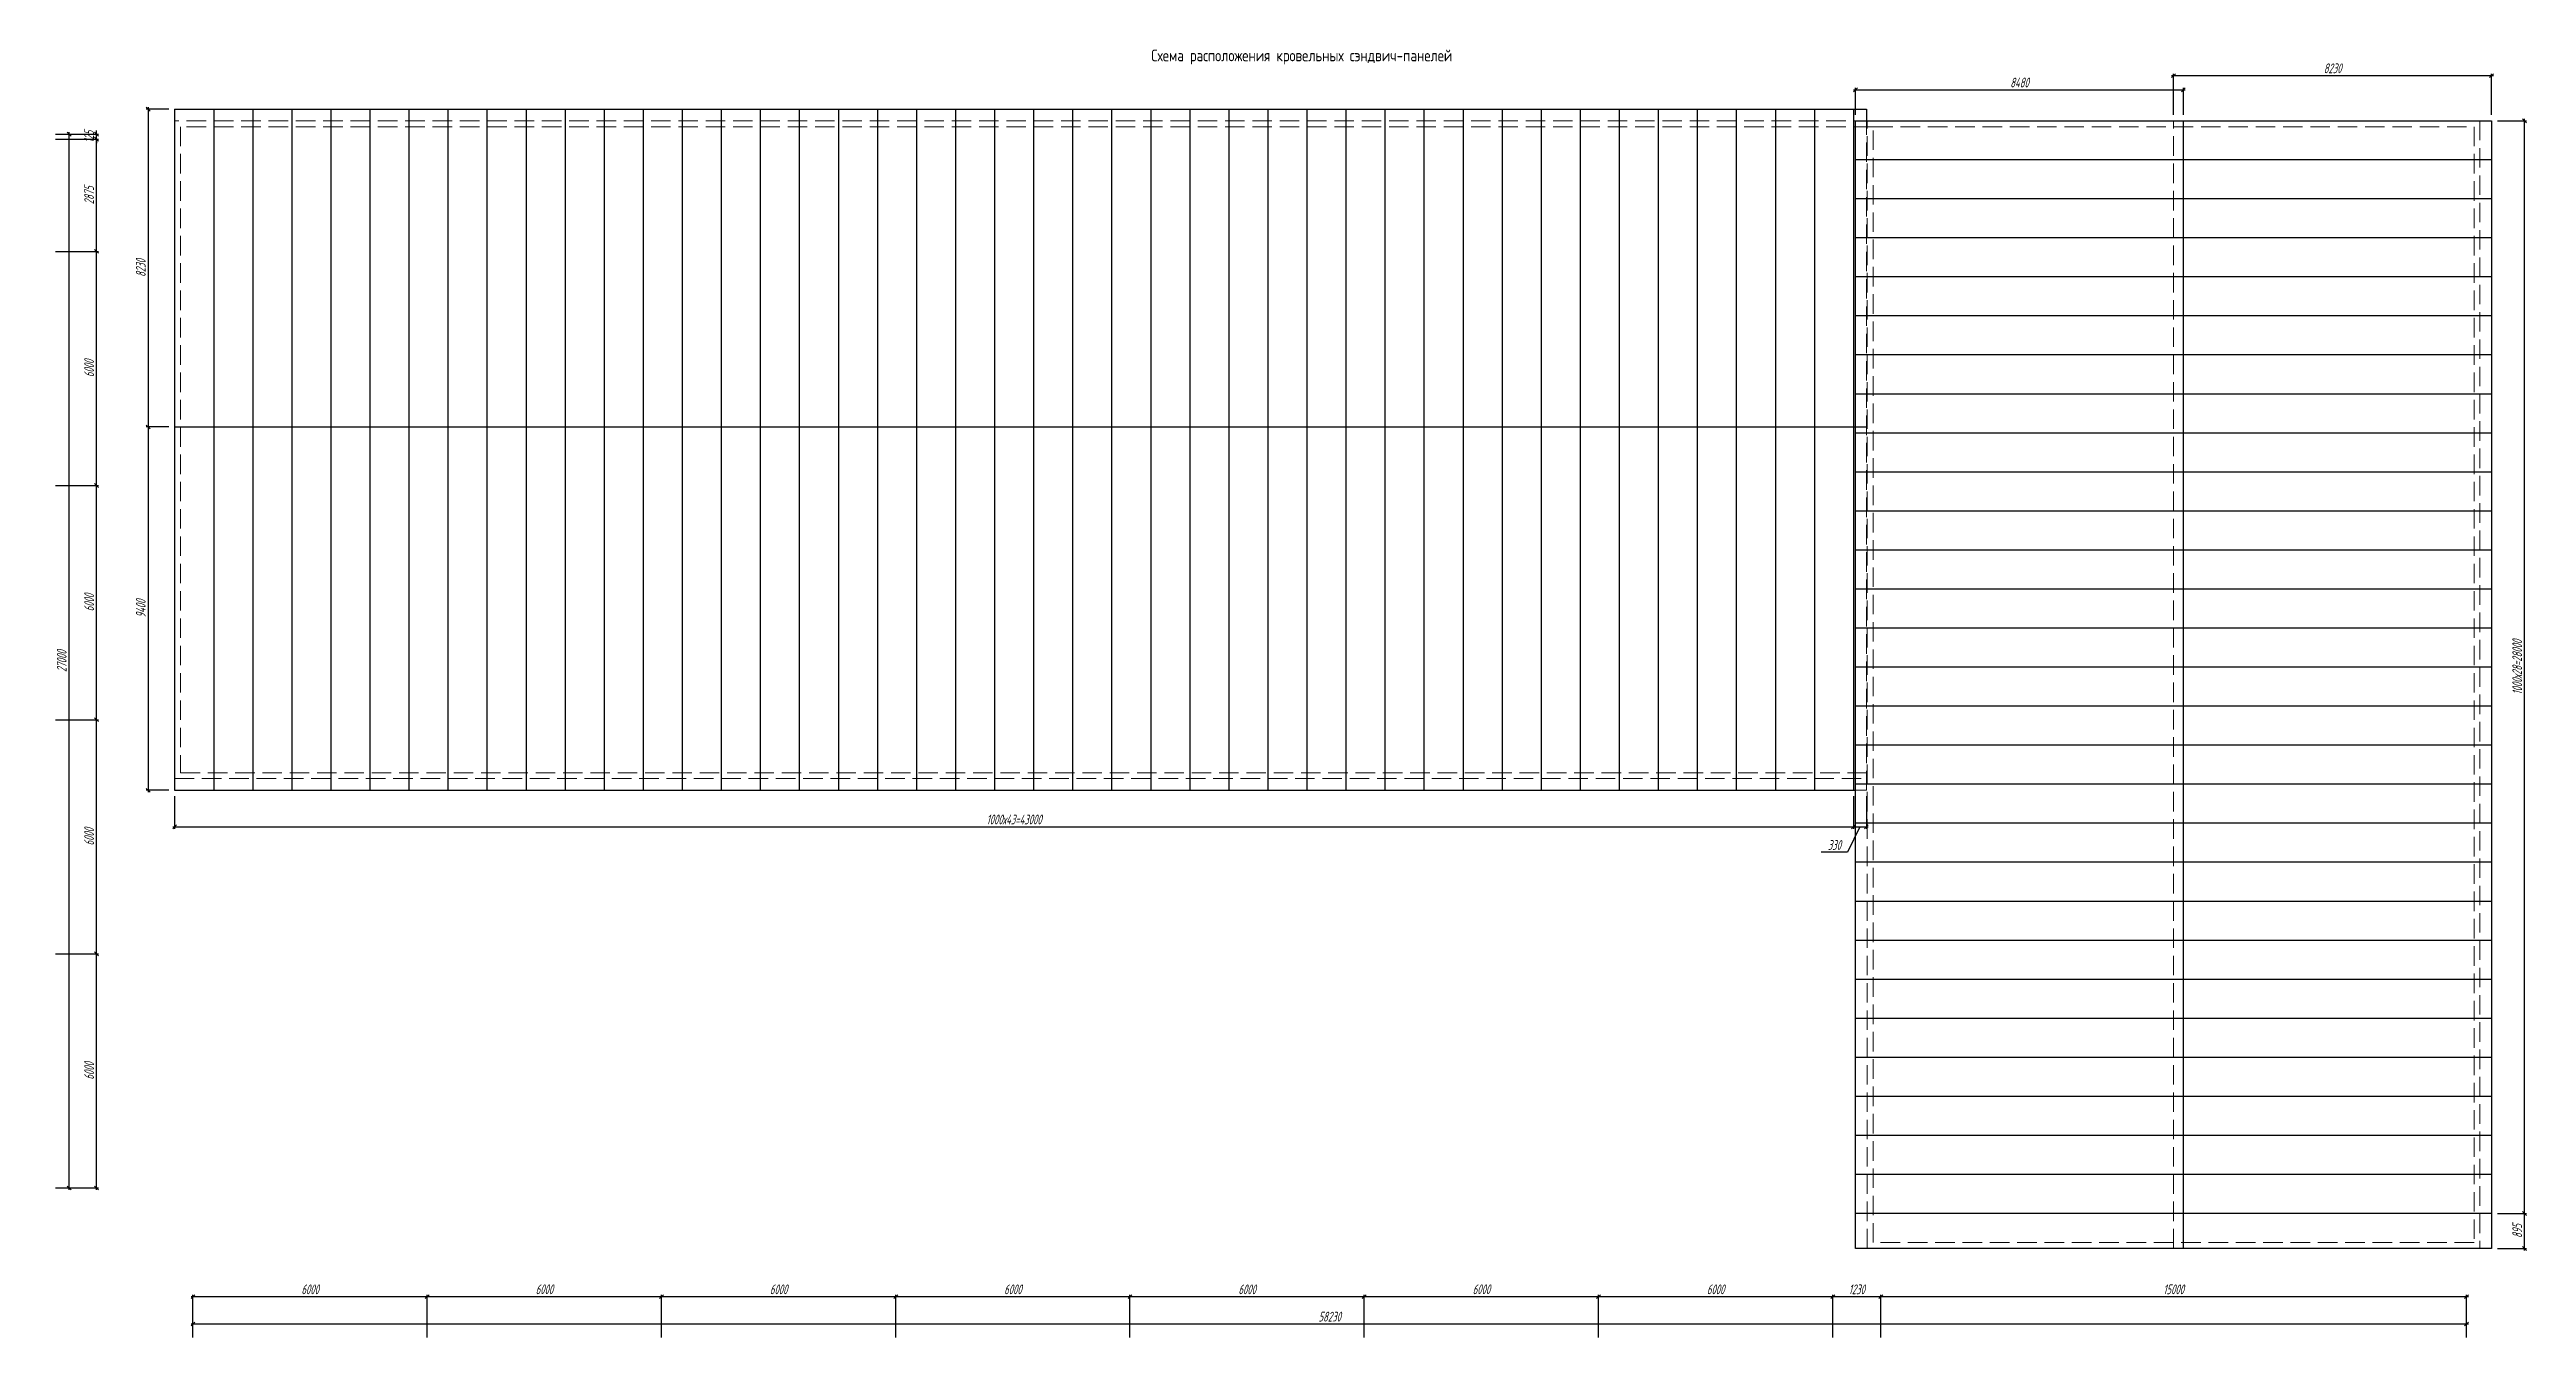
# Model space of a CAD drawing. Header units: millimetres. Extents: x -351329 to 406471, y -253833 to 111767.
# Drawn here: x -44290 to 19152, y -93335 to -60179 of the extents above; entities that cross this region are included whole.
import ezdxf

# ---------------------------------------------------------------- set-up
doc = ezdxf.new("R2010")
doc.units = ezdxf.units.MM
doc.linetypes.add('GOST2.303 4', pattern=[7, 5, -2, 0])
for name, color, linetype, lineweight in [('_Оси', 90, 'Continuous', 13), ('_Размеры', 120, 'Continuous', 13), ('_Сендвичи кровля', 5, 'Continuous', 30), ('_Сэндвичи штрих', 7, 'Continuous', 5), ('_Текст', 141, 'Continuous', 20), ('выноска', 7, 'Continuous', 13)]:
    doc.layers.add(name, color=color, linetype=linetype, lineweight=lineweight)
doc.styles.add('Museo sans', font='CS_Gost2304.shx')
doc.styles.add('СПДС_размеры', font='spdswin.shx', dxfattribs={"width": 0.8, "oblique": 15})
doc.dimstyles.new('СПДС', dxfattribs={"dimtxt": 2.5, "dimasz": 1, "dimexe": 0.5, "dimexo": 1.5, "dimtad": 1, "dimdec": 0, "dimtxsty": 'СПДС_размеры', "dimblk": 'OBLIQUE', "dimcen": 2.5, "dimdle": 0.5, "dimadec": 8, "dimazin": 0, "dimtfac": 1, "dimtdec": 0, "dimtix": 1, "dimtmove": 0, "dimatfit": 3, "dimfxl": 1, "dimarcsym": 0})

msp = doc.modelspace()

# ---------------------------------------------------------------- texts
at = {"layer": '_Текст', "linetype": 'Continuous', "ltscale": 100, "style": 'Museo sans'}
msp.add_text('Схема расположения кровельных сэндвич-панелей', height=300, dxfattribs=at).set_placement((-16073, -60481))

# ---------------------------------------------------------------- blocks, each defined once
blk = doc.blocks.new('_Oblique')
at = {"layer": 'выноска', "color": 0, "lineweight": -2}
blk.add_line((-0.5, -0.5), (0.5, 0.5), dxfattribs=at)
blk = doc.blocks.new('*D644')
at = {"layer": '_Оси', "color": 0, "lineweight": -2, "transparency": 16777216}
for p, q in [((-40666, -92835), (17664, -92835)), ((-40616, -93185), (-40616, -92785)), ((17614, -93185), (17614, -92785))]:
    blk.add_line(p, q, dxfattribs=at)
at = {"layer": 'Defpoints', "color": 0, "transparency": 16777216}
for p in [(17614, -92835), (-40616, -93335), (17614, -93335)]:
    blk.add_point(p, dxfattribs=at)
at = {"layer": '_Оси', "color": 0, "lineweight": -2, "transparency": 16777216, "xscale": 100, "yscale": 100, "zscale": 100, "rotation": 180}
blk.add_blockref('_Oblique', (-40616, -92835), dxfattribs=at)
at = {"layer": '_Оси', "color": 0, "lineweight": -2, "transparency": 16777216, "xscale": 100, "yscale": 100, "zscale": 100}
blk.add_blockref('_Oblique', (17614, -92835), dxfattribs=at)
at = {"layer": '_Оси', "color": 0, "lineweight": 25, "transparency": 16777216, "insert": (-11501, -92647.5), "char_height": 250, "attachment_point": 5, "style": 'СПДС_размеры'}
blk.add_mtext('58230', dxfattribs=at)
blk = doc.blocks.new('*D645')
at = {"layer": '_Оси', "color": 0, "lineweight": -2, "transparency": 16777216}
for p, q in [((-40666, -92135), (-34566, -92135)), ((-40616, -93185), (-40616, -92085)), ((-34616, -93185), (-34616, -92085))]:
    blk.add_line(p, q, dxfattribs=at)
at = {"layer": 'Defpoints', "color": 0, "transparency": 16777216}
for p in [(-34616, -92135), (-40616, -93335), (-34616, -93335)]:
    blk.add_point(p, dxfattribs=at)
at = {"layer": '_Оси', "color": 0, "lineweight": -2, "transparency": 16777216, "xscale": 100, "yscale": 100, "zscale": 100, "rotation": 180}
blk.add_blockref('_Oblique', (-40616, -92135), dxfattribs=at)
at = {"layer": '_Оси', "color": 0, "lineweight": -2, "transparency": 16777216, "xscale": 100, "yscale": 100, "zscale": 100}
blk.add_blockref('_Oblique', (-34616, -92135), dxfattribs=at)
at = {"layer": '_Оси', "color": 0, "lineweight": 25, "transparency": 16777216, "insert": (-37616, -91947.5), "char_height": 250, "attachment_point": 5, "style": 'СПДС_размеры'}
blk.add_mtext('6000', dxfattribs=at)
blk = doc.blocks.new('*D646')
at = {"layer": '_Оси', "color": 0, "lineweight": -2, "transparency": 16777216}
for p, q in [((-34666, -92135), (-28566, -92135)), ((-34616, -93185), (-34616, -92085)), ((-28616, -93185), (-28616, -92085))]:
    blk.add_line(p, q, dxfattribs=at)
at = {"layer": 'Defpoints', "color": 0, "transparency": 16777216}
for p in [(-28616, -92135), (-34616, -93335), (-28616, -93335)]:
    blk.add_point(p, dxfattribs=at)
at = {"layer": '_Оси', "color": 0, "lineweight": -2, "transparency": 16777216, "xscale": 100, "yscale": 100, "zscale": 100, "rotation": 180}
blk.add_blockref('_Oblique', (-34616, -92135), dxfattribs=at)
at = {"layer": '_Оси', "color": 0, "lineweight": -2, "transparency": 16777216, "xscale": 100, "yscale": 100, "zscale": 100}
blk.add_blockref('_Oblique', (-28616, -92135), dxfattribs=at)
at = {"layer": '_Оси', "color": 0, "lineweight": 25, "transparency": 16777216, "insert": (-31616, -91947.5), "char_height": 250, "attachment_point": 5, "style": 'СПДС_размеры'}
blk.add_mtext('6000', dxfattribs=at)
blk = doc.blocks.new('*D647')
at = {"layer": '_Оси', "color": 0, "lineweight": -2, "transparency": 16777216}
for p, q in [((-28666, -92135), (-22566, -92135)), ((-28616, -93185), (-28616, -92085)), ((-22616, -93185), (-22616, -92085))]:
    blk.add_line(p, q, dxfattribs=at)
at = {"layer": 'Defpoints', "color": 0, "transparency": 16777216}
for p in [(-22616, -92135), (-28616, -93335), (-22616, -93335)]:
    blk.add_point(p, dxfattribs=at)
at = {"layer": '_Оси', "color": 0, "lineweight": -2, "transparency": 16777216, "xscale": 100, "yscale": 100, "zscale": 100, "rotation": 180}
blk.add_blockref('_Oblique', (-28616, -92135), dxfattribs=at)
at = {"layer": '_Оси', "color": 0, "lineweight": -2, "transparency": 16777216, "xscale": 100, "yscale": 100, "zscale": 100}
blk.add_blockref('_Oblique', (-22616, -92135), dxfattribs=at)
at = {"layer": '_Оси', "color": 0, "lineweight": 25, "transparency": 16777216, "insert": (-25616, -91947.5), "char_height": 250, "attachment_point": 5, "style": 'СПДС_размеры'}
blk.add_mtext('6000', dxfattribs=at)
blk = doc.blocks.new('*D648')
at = {"layer": '_Оси', "color": 0, "lineweight": -2, "transparency": 16777216}
for p, q in [((-22666, -92135), (-16566, -92135)), ((-22616, -93185), (-22616, -92085)), ((-16616, -93185), (-16616, -92085))]:
    blk.add_line(p, q, dxfattribs=at)
at = {"layer": 'Defpoints', "color": 0, "transparency": 16777216}
for p in [(-16616, -92135), (-22616, -93335), (-16616, -93335)]:
    blk.add_point(p, dxfattribs=at)
at = {"layer": '_Оси', "color": 0, "lineweight": -2, "transparency": 16777216, "xscale": 100, "yscale": 100, "zscale": 100, "rotation": 180}
blk.add_blockref('_Oblique', (-22616, -92135), dxfattribs=at)
at = {"layer": '_Оси', "color": 0, "lineweight": -2, "transparency": 16777216, "xscale": 100, "yscale": 100, "zscale": 100}
blk.add_blockref('_Oblique', (-16616, -92135), dxfattribs=at)
at = {"layer": '_Оси', "color": 0, "lineweight": 25, "transparency": 16777216, "insert": (-19616, -91947.5), "char_height": 250, "attachment_point": 5, "style": 'СПДС_размеры'}
blk.add_mtext('6000', dxfattribs=at)
blk = doc.blocks.new('*D649')
at = {"layer": '_Оси', "color": 0, "lineweight": -2, "transparency": 16777216}
for p, q in [((-16666, -92135), (-10566, -92135)), ((-16616, -93185), (-16616, -92085)), ((-10616, -93185), (-10616, -92085))]:
    blk.add_line(p, q, dxfattribs=at)
at = {"layer": 'Defpoints', "color": 0, "transparency": 16777216}
for p in [(-10616, -92135), (-16616, -93335), (-10616, -93335)]:
    blk.add_point(p, dxfattribs=at)
at = {"layer": '_Оси', "color": 0, "lineweight": -2, "transparency": 16777216, "xscale": 100, "yscale": 100, "zscale": 100, "rotation": 180}
blk.add_blockref('_Oblique', (-16616, -92135), dxfattribs=at)
at = {"layer": '_Оси', "color": 0, "lineweight": -2, "transparency": 16777216, "xscale": 100, "yscale": 100, "zscale": 100}
blk.add_blockref('_Oblique', (-10616, -92135), dxfattribs=at)
at = {"layer": '_Оси', "color": 0, "lineweight": 25, "transparency": 16777216, "insert": (-13616, -91947.5), "char_height": 250, "attachment_point": 5, "style": 'СПДС_размеры'}
blk.add_mtext('6000', dxfattribs=at)
blk = doc.blocks.new('*D650')
at = {"layer": '_Оси', "color": 0, "lineweight": -2, "transparency": 16777216}
for p, q in [((-10666, -92135), (-4566, -92135)), ((-10616, -93185), (-10616, -92085)), ((-4616, -93185), (-4616, -92085))]:
    blk.add_line(p, q, dxfattribs=at)
at = {"layer": 'Defpoints', "color": 0, "transparency": 16777216}
for p in [(-4616, -92135), (-10616, -93335), (-4616, -93335)]:
    blk.add_point(p, dxfattribs=at)
at = {"layer": '_Оси', "color": 0, "lineweight": -2, "transparency": 16777216, "xscale": 100, "yscale": 100, "zscale": 100, "rotation": 180}
blk.add_blockref('_Oblique', (-10616, -92135), dxfattribs=at)
at = {"layer": '_Оси', "color": 0, "lineweight": -2, "transparency": 16777216, "xscale": 100, "yscale": 100, "zscale": 100}
blk.add_blockref('_Oblique', (-4616, -92135), dxfattribs=at)
at = {"layer": '_Оси', "color": 0, "lineweight": 25, "transparency": 16777216, "insert": (-7616, -91947.5), "char_height": 250, "attachment_point": 5, "style": 'СПДС_размеры'}
blk.add_mtext('6000', dxfattribs=at)
blk = doc.blocks.new('*D651')
at = {"layer": '_Оси', "color": 0, "lineweight": -2, "transparency": 16777216}
for p, q in [((-4666, -92135), (1434, -92135)), ((-4616, -93185), (-4616, -92085)), ((1384, -93185), (1384, -92085))]:
    blk.add_line(p, q, dxfattribs=at)
at = {"layer": 'Defpoints', "color": 0, "transparency": 16777216}
for p in [(1384, -92135), (-4616, -93335), (1384, -93335)]:
    blk.add_point(p, dxfattribs=at)
at = {"layer": '_Оси', "color": 0, "lineweight": -2, "transparency": 16777216, "xscale": 100, "yscale": 100, "zscale": 100, "rotation": 180}
blk.add_blockref('_Oblique', (-4616, -92135), dxfattribs=at)
at = {"layer": '_Оси', "color": 0, "lineweight": -2, "transparency": 16777216, "xscale": 100, "yscale": 100, "zscale": 100}
blk.add_blockref('_Oblique', (1384, -92135), dxfattribs=at)
at = {"layer": '_Оси', "color": 0, "lineweight": 25, "transparency": 16777216, "insert": (-1616, -91947.5), "char_height": 250, "attachment_point": 5, "style": 'СПДС_размеры'}
blk.add_mtext('6000', dxfattribs=at)
blk = doc.blocks.new('*D652')
at = {"layer": '_Оси', "color": 0, "lineweight": -2, "transparency": 16777216}
for p, q in [((1334, -92135), (2664, -92135)), ((1384, -93185), (1384, -92085)), ((2614, -93185), (2614, -92085))]:
    blk.add_line(p, q, dxfattribs=at)
at = {"layer": 'Defpoints', "color": 0, "transparency": 16777216}
for p in [(2614, -92135), (1384, -93335), (2614, -93335)]:
    blk.add_point(p, dxfattribs=at)
at = {"layer": '_Оси', "color": 0, "lineweight": -2, "transparency": 16777216, "xscale": 100, "yscale": 100, "zscale": 100, "rotation": 180}
blk.add_blockref('_Oblique', (1384, -92135), dxfattribs=at)
at = {"layer": '_Оси', "color": 0, "lineweight": -2, "transparency": 16777216, "xscale": 100, "yscale": 100, "zscale": 100}
blk.add_blockref('_Oblique', (2614, -92135), dxfattribs=at)
at = {"layer": '_Оси', "color": 0, "lineweight": 25, "transparency": 16777216, "insert": (1999, -91947.5), "char_height": 250, "attachment_point": 5, "style": 'СПДС_размеры'}
blk.add_mtext('1230', dxfattribs=at)
blk = doc.blocks.new('*D653')
at = {"layer": '_Оси', "color": 0, "lineweight": -2, "transparency": 16777216}
for p, q in [((2564, -92135), (17664, -92135)), ((2614, -93185), (2614, -92085)), ((17614, -93185), (17614, -92085))]:
    blk.add_line(p, q, dxfattribs=at)
at = {"layer": 'Defpoints', "color": 0, "transparency": 16777216}
for p in [(17614, -92135), (2614, -93335), (17614, -93335)]:
    blk.add_point(p, dxfattribs=at)
at = {"layer": '_Оси', "color": 0, "lineweight": -2, "transparency": 16777216, "xscale": 100, "yscale": 100, "zscale": 100, "rotation": 180}
blk.add_blockref('_Oblique', (2614, -92135), dxfattribs=at)
at = {"layer": '_Оси', "color": 0, "lineweight": -2, "transparency": 16777216, "xscale": 100, "yscale": 100, "zscale": 100}
blk.add_blockref('_Oblique', (17614, -92135), dxfattribs=at)
at = {"layer": '_Оси', "color": 0, "lineweight": 25, "transparency": 16777216, "insert": (10114, -91947.5), "char_height": 250, "attachment_point": 5, "style": 'СПДС_размеры'}
blk.add_mtext('15000', dxfattribs=at)
blk = doc.blocks.new('*D654')
at = {"layer": '_Оси', "color": 0, "lineweight": -2, "transparency": 16777216}
for p, q in [((-44140, -62351), (-43740, -62351)), ((-43790, -89401), (-43790, -62301)), ((-44140, -89351), (-43740, -89351))]:
    blk.add_line(p, q, dxfattribs=at)
at = {"layer": 'Defpoints', "color": 0, "transparency": 16777216}
for p in [(-44290, -62351), (-43790, -62351), (-44290, -89351)]:
    blk.add_point(p, dxfattribs=at)
at = {"layer": '_Оси', "color": 0, "lineweight": -2, "transparency": 16777216, "xscale": 100, "yscale": 100, "zscale": 100}
for p, rotation in [((-43790, -62351), 90), ((-43790, -89351), 270)]:
    blk.add_blockref('_Oblique', p, dxfattribs=dict(at, rotation=rotation))
at = {"layer": '_Оси', "color": 0, "lineweight": 25, "transparency": 16777216, "insert": (-43977.5, -75851), "char_height": 250, "attachment_point": 5, "rotation": 90, "style": 'СПДС_размеры'}
blk.add_mtext('27000', dxfattribs=at)
blk = doc.blocks.new('*D655')
at = {"layer": '_Оси', "color": 0, "lineweight": -2, "transparency": 16777216}
for p, q in [((-44140, -83351), (-43040, -83351)), ((-43090, -89401), (-43090, -83301)), ((-44140, -89351), (-43040, -89351))]:
    blk.add_line(p, q, dxfattribs=at)
at = {"layer": 'Defpoints', "color": 0, "transparency": 16777216}
for p in [(-44290, -83351), (-43090, -83351), (-44290, -89351)]:
    blk.add_point(p, dxfattribs=at)
at = {"layer": '_Оси', "color": 0, "lineweight": -2, "transparency": 16777216, "xscale": 100, "yscale": 100, "zscale": 100}
for p, rotation in [((-43090, -83351), 90), ((-43090, -89351), 270)]:
    blk.add_blockref('_Oblique', p, dxfattribs=dict(at, rotation=rotation))
at = {"layer": '_Оси', "color": 0, "lineweight": 25, "transparency": 16777216, "insert": (-43277.5, -86351), "char_height": 250, "attachment_point": 5, "rotation": 90, "style": 'СПДС_размеры'}
blk.add_mtext('6000', dxfattribs=at)
blk = doc.blocks.new('*D656')
at = {"layer": '_Оси', "color": 0, "lineweight": -2, "transparency": 16777216}
for p, q in [((-44140, -77351), (-43040, -77351)), ((-43090, -83401), (-43090, -77301)), ((-44140, -83351), (-43040, -83351))]:
    blk.add_line(p, q, dxfattribs=at)
at = {"layer": 'Defpoints', "color": 0, "transparency": 16777216}
for p in [(-44290, -77351), (-43090, -77351), (-44290, -83351)]:
    blk.add_point(p, dxfattribs=at)
at = {"layer": '_Оси', "color": 0, "lineweight": -2, "transparency": 16777216, "xscale": 100, "yscale": 100, "zscale": 100}
for p, rotation in [((-43090, -77351), 90), ((-43090, -83351), 270)]:
    blk.add_blockref('_Oblique', p, dxfattribs=dict(at, rotation=rotation))
at = {"layer": '_Оси', "color": 0, "lineweight": 25, "transparency": 16777216, "insert": (-43277.5, -80351), "char_height": 250, "attachment_point": 5, "rotation": 90, "style": 'СПДС_размеры'}
blk.add_mtext('6000', dxfattribs=at)
blk = doc.blocks.new('*D657')
at = {"layer": '_Оси', "color": 0, "lineweight": -2, "transparency": 16777216}
for p, q in [((-44140, -71351), (-43040, -71351)), ((-43090, -77401), (-43090, -71301)), ((-44140, -77351), (-43040, -77351))]:
    blk.add_line(p, q, dxfattribs=at)
at = {"layer": 'Defpoints', "color": 0, "transparency": 16777216}
for p in [(-44290, -71351), (-43090, -71351), (-44290, -77351)]:
    blk.add_point(p, dxfattribs=at)
at = {"layer": '_Оси', "color": 0, "lineweight": -2, "transparency": 16777216, "xscale": 100, "yscale": 100, "zscale": 100}
for p, rotation in [((-43090, -71351), 90), ((-43090, -77351), 270)]:
    blk.add_blockref('_Oblique', p, dxfattribs=dict(at, rotation=rotation))
at = {"layer": '_Оси', "color": 0, "lineweight": 25, "transparency": 16777216, "insert": (-43277.5, -74351), "char_height": 250, "attachment_point": 5, "rotation": 90, "style": 'СПДС_размеры'}
blk.add_mtext('6000', dxfattribs=at)
blk = doc.blocks.new('*D658')
at = {"layer": '_Оси', "color": 0, "lineweight": -2, "transparency": 16777216}
for p, q in [((-43090, -71401), (-43090, -65301)), ((-44140, -65351), (-43040, -65351)), ((-44140, -71351), (-43040, -71351))]:
    blk.add_line(p, q, dxfattribs=at)
at = {"layer": 'Defpoints', "color": 0, "transparency": 16777216}
for p in [(-44290, -65351), (-43090, -65351), (-44290, -71351)]:
    blk.add_point(p, dxfattribs=at)
at = {"layer": '_Оси', "color": 0, "lineweight": -2, "transparency": 16777216, "xscale": 100, "yscale": 100, "zscale": 100}
for p, rotation in [((-43090, -65351), 90), ((-43090, -71351), 270)]:
    blk.add_blockref('_Oblique', p, dxfattribs=dict(at, rotation=rotation))
at = {"layer": '_Оси', "color": 0, "lineweight": 25, "transparency": 16777216, "insert": (-43277.5, -68351), "char_height": 250, "attachment_point": 5, "rotation": 90, "style": 'СПДС_размеры'}
blk.add_mtext('6000', dxfattribs=at)
blk = doc.blocks.new('*D659')
at = {"layer": '_Оси', "color": 0, "lineweight": -2, "transparency": 16777216}
for p, q in [((-44140, -62476), (-43040, -62476)), ((-43090, -65401), (-43090, -62426)), ((-44140, -65351), (-43040, -65351))]:
    blk.add_line(p, q, dxfattribs=at)
at = {"layer": 'Defpoints', "color": 0, "transparency": 16777216}
for p in [(-44290, -62476), (-43090, -62476), (-44290, -65351)]:
    blk.add_point(p, dxfattribs=at)
at = {"layer": '_Оси', "color": 0, "lineweight": -2, "transparency": 16777216, "xscale": 100, "yscale": 100, "zscale": 100}
for p, rotation in [((-43090, -62476), 90), ((-43090, -65351), 270)]:
    blk.add_blockref('_Oblique', p, dxfattribs=dict(at, rotation=rotation))
at = {"layer": '_Оси', "color": 0, "lineweight": 25, "transparency": 16777216, "insert": (-43277.5, -63913.5), "char_height": 250, "attachment_point": 5, "rotation": 90, "style": 'СПДС_размеры'}
blk.add_mtext('2875', dxfattribs=at)
blk = doc.blocks.new('*D660')
at = {"layer": '_Оси', "color": 0, "lineweight": -2, "transparency": 16777216}
for p, q in [((-44140, -62351), (-43040, -62351)), ((-44140, -62476), (-43040, -62476)), ((-43090, -62351), (-43090, -62251)), ((-43090, -62476), (-43090, -62351)), ((-43090, -62476), (-43090, -62576))]:
    blk.add_line(p, q, dxfattribs=at)
at = {"layer": 'Defpoints', "color": 0, "transparency": 16777216}
for p in [(-44290, -62351), (-44290, -62476), (-43090, -62351)]:
    blk.add_point(p, dxfattribs=at)
at = {"layer": '_Оси', "color": 0, "lineweight": -2, "transparency": 16777216, "xscale": 100, "yscale": 100, "zscale": 100}
for p, rotation in [((-43090, -62351), 270), ((-43090, -62476), 90)]:
    blk.add_blockref('_Oblique', p, dxfattribs=dict(at, rotation=rotation))
at = {"layer": '_Оси', "color": 0, "lineweight": 25, "transparency": 16777216, "insert": (-43277.5, -62413.5), "char_height": 250, "attachment_point": 5, "rotation": 90, "style": 'СПДС_размеры'}
blk.add_mtext('125', dxfattribs=at)
blk = doc.blocks.new('*D662')
at = {"layer": '_Размеры', "color": 0, "lineweight": -2, "ltscale": 100, "transparency": 16777216}
for p, q in [((-41236, -61706), (-41816, -61706)), ((-41766, -61656), (-41766, -69901)), ((-41236, -69851), (-41816, -69851))]:
    blk.add_line(p, q, dxfattribs=at)
at = {"layer": 'Defpoints', "color": 0, "ltscale": 100, "transparency": 16777216}
for p in [(-41086, -61706), (-41766, -69851), (-41086, -69851)]:
    blk.add_point(p, dxfattribs=at)
at = {"layer": '_Размеры', "color": 0, "lineweight": -2, "ltscale": 100, "transparency": 16777216, "xscale": 100, "yscale": 100, "zscale": 100}
for p, rotation in [((-41766, -61706), 90), ((-41766, -69851), 270)]:
    blk.add_blockref('_Oblique', p, dxfattribs=dict(at, rotation=rotation))
at = {"layer": '_Размеры', "color": 0, "ltscale": 100, "transparency": 16777216, "insert": (-41953.5, -65778.5), "char_height": 250, "attachment_point": 5, "rotation": 90, "style": 'СПДС_размеры'}
blk.add_mtext('8230', dxfattribs=at)
blk = doc.blocks.new('*D663')
at = {"layer": '_Размеры', "color": 0, "lineweight": -2, "ltscale": 100, "transparency": 16777216}
for p, q in [((-41236, -69851), (-41816, -69851)), ((-41766, -69801), (-41766, -79211)), ((-41236, -79161), (-41816, -79161))]:
    blk.add_line(p, q, dxfattribs=at)
at = {"layer": 'Defpoints', "color": 0, "ltscale": 100, "transparency": 16777216}
for p in [(-41086, -69851), (-41766, -79161), (-41086, -79161)]:
    blk.add_point(p, dxfattribs=at)
at = {"layer": '_Размеры', "color": 0, "lineweight": -2, "ltscale": 100, "transparency": 16777216, "xscale": 100, "yscale": 100, "zscale": 100}
for p, rotation in [((-41766, -69851), 90), ((-41766, -79161), 270)]:
    blk.add_blockref('_Oblique', p, dxfattribs=dict(at, rotation=rotation))
at = {"layer": '_Размеры', "color": 0, "ltscale": 100, "transparency": 16777216, "insert": (-41953.5, -74506), "char_height": 250, "attachment_point": 5, "rotation": 90, "style": 'СПДС_размеры'}
blk.add_mtext('9400', dxfattribs=at)
blk = doc.blocks.new('*D666')
at = {"layer": '_Размеры', "color": 0, "lineweight": -2, "ltscale": 100, "transparency": 16777216}
for p, q in [((1919, -61213), (10414, -61213)), ((1969, -61856), (1969, -61163)), ((10364, -61856), (10364, -61163))]:
    blk.add_line(p, q, dxfattribs=at)
at = {"layer": 'Defpoints', "color": 0, "ltscale": 100, "transparency": 16777216}
for p in [(10364, -61213), (1969, -62006), (10364, -62006)]:
    blk.add_point(p, dxfattribs=at)
at = {"layer": '_Размеры', "color": 0, "lineweight": -2, "ltscale": 100, "transparency": 16777216, "xscale": 100, "yscale": 100, "zscale": 100, "rotation": 180}
blk.add_blockref('_Oblique', (1969, -61213), dxfattribs=at)
at = {"layer": '_Размеры', "color": 0, "lineweight": -2, "ltscale": 100, "transparency": 16777216, "xscale": 100, "yscale": 100, "zscale": 100}
blk.add_blockref('_Oblique', (10364, -61213), dxfattribs=at)
at = {"layer": '_Размеры', "color": 0, "ltscale": 100, "transparency": 16777216, "insert": (6166.5, -61025.5), "char_height": 250, "attachment_point": 5, "style": 'СПДС_размеры'}
blk.add_mtext('8480', dxfattribs=at)
blk = doc.blocks.new('*D667')
at = {"layer": '_Размеры', "color": 0, "lineweight": -2, "ltscale": 100, "transparency": 16777216}
for p, q in [((10064, -60849), (18309, -60849)), ((10114, -61856), (10114, -60799)), ((18259, -61856), (18259, -60799))]:
    blk.add_line(p, q, dxfattribs=at)
at = {"layer": 'Defpoints', "color": 0, "ltscale": 100, "transparency": 16777216}
for p in [(18259, -60849), (10114, -62006), (18259, -62006)]:
    blk.add_point(p, dxfattribs=at)
at = {"layer": '_Размеры', "color": 0, "lineweight": -2, "ltscale": 100, "transparency": 16777216, "xscale": 100, "yscale": 100, "zscale": 100, "rotation": 180}
blk.add_blockref('_Oblique', (10114, -60849), dxfattribs=at)
at = {"layer": '_Размеры', "color": 0, "lineweight": -2, "ltscale": 100, "transparency": 16777216, "xscale": 100, "yscale": 100, "zscale": 100}
blk.add_blockref('_Oblique', (18259, -60849), dxfattribs=at)
at = {"layer": '_Размеры', "color": 0, "ltscale": 100, "transparency": 16777216, "insert": (14186.5, -60661.5), "char_height": 250, "attachment_point": 5, "style": 'СПДС_размеры'}
blk.add_mtext('8230', dxfattribs=at)
blk = doc.blocks.new('*D668')
at = {"layer": '_Размеры', "color": 0, "lineweight": -2, "ltscale": 100, "transparency": 16777216}
for p, q in [((18409, -90006), (19152, -90006)), ((19102, -90951), (19102, -89956)), ((18409, -90901), (19152, -90901))]:
    blk.add_line(p, q, dxfattribs=at)
at = {"layer": 'Defpoints', "color": 0, "ltscale": 100, "transparency": 16777216}
for p in [(18259, -90006), (19102, -90006), (18259, -90901)]:
    blk.add_point(p, dxfattribs=at)
at = {"layer": '_Размеры', "color": 0, "lineweight": -2, "ltscale": 100, "transparency": 16777216, "xscale": 100, "yscale": 100, "zscale": 100}
for p, rotation in [((19102, -90006), 90), ((19102, -90901), 270)]:
    blk.add_blockref('_Oblique', p, dxfattribs=dict(at, rotation=rotation))
at = {"layer": '_Размеры', "color": 0, "ltscale": 100, "transparency": 16777216, "insert": (18914.5, -90453.5), "char_height": 250, "attachment_point": 5, "rotation": 90, "style": 'СПДС_размеры'}
blk.add_mtext('895', dxfattribs=at)
blk = doc.blocks.new('*D669')
at = {"layer": '_Размеры', "color": 0, "lineweight": -2, "ltscale": 100, "transparency": 16777216}
for p, q in [((18409, -62006), (19152, -62006)), ((19102, -90056), (19102, -61956)), ((18409, -90006), (19152, -90006))]:
    blk.add_line(p, q, dxfattribs=at)
at = {"layer": 'Defpoints', "color": 0, "ltscale": 100, "transparency": 16777216}
for p in [(18259, -62006), (19102, -62006), (18259, -90006)]:
    blk.add_point(p, dxfattribs=at)
at = {"layer": '_Размеры', "color": 0, "lineweight": -2, "ltscale": 100, "transparency": 16777216, "xscale": 100, "yscale": 100, "zscale": 100}
for p, rotation in [((19102, -62006), 90), ((19102, -90006), 270)]:
    blk.add_blockref('_Oblique', p, dxfattribs=dict(at, rotation=rotation))
at = {"layer": '_Размеры', "color": 0, "ltscale": 100, "transparency": 16777216, "insert": (18914.5, -76006), "char_height": 250, "attachment_point": 5, "rotation": 90, "style": 'СПДС_размеры'}
blk.add_mtext('1000х28=28000', dxfattribs=at)
blk = doc.blocks.new('*D670')
at = {"layer": '_Размеры', "color": 0, "lineweight": -2, "ltscale": 100, "transparency": 16777216}
for p, q in [((-41086, -79311), (-41086, -80146)), ((1914, -79311), (1914, -80146)), ((-41136, -80096), (1964, -80096))]:
    blk.add_line(p, q, dxfattribs=at)
at = {"layer": 'Defpoints', "color": 0, "ltscale": 100, "transparency": 16777216}
for p in [(-41086, -79161), (1914, -79161), (1914, -80096)]:
    blk.add_point(p, dxfattribs=at)
at = {"layer": '_Размеры', "color": 0, "lineweight": -2, "ltscale": 100, "transparency": 16777216, "xscale": 100, "yscale": 100, "zscale": 100, "rotation": 180}
blk.add_blockref('_Oblique', (-41086, -80096), dxfattribs=at)
at = {"layer": '_Размеры', "color": 0, "lineweight": -2, "ltscale": 100, "transparency": 16777216, "xscale": 100, "yscale": 100, "zscale": 100}
blk.add_blockref('_Oblique', (1914, -80096), dxfattribs=at)
at = {"layer": '_Размеры', "color": 0, "ltscale": 100, "transparency": 16777216, "insert": (-19586, -79908.5), "char_height": 250, "attachment_point": 5, "style": 'СПДС_размеры'}
blk.add_mtext('1000х43=43000', dxfattribs=at)
blk = doc.blocks.new('*D671')
at = {"layer": '_Размеры', "color": 0, "lineweight": -2, "ltscale": 100, "transparency": 16777216}
for p, q in [((1914, -79311), (1914, -80146)), ((2244, -79311), (2244, -80146)), ((2079, -80096), (1762, -80750)), ((1864, -80096), (2294, -80096)), ((1762, -80750), (1090, -80750))]:
    blk.add_line(p, q, dxfattribs=at)
at = {"layer": 'Defpoints', "color": 0, "ltscale": 100, "transparency": 16777216}
for p in [(1914, -79161), (2244, -79161), (2244, -80096)]:
    blk.add_point(p, dxfattribs=at)
at = {"layer": '_Размеры', "color": 0, "lineweight": -2, "ltscale": 100, "transparency": 16777216, "xscale": 100, "yscale": 100, "zscale": 100, "rotation": 180}
blk.add_blockref('_Oblique', (1914, -80096), dxfattribs=at)
at = {"layer": '_Размеры', "color": 0, "lineweight": -2, "ltscale": 100, "transparency": 16777216, "xscale": 100, "yscale": 100, "zscale": 100}
blk.add_blockref('_Oblique', (2244, -80096), dxfattribs=at)
at = {"layer": '_Размеры', "color": 0, "ltscale": 100, "transparency": 16777216, "insert": (1426, -80562), "char_height": 250, "attachment_point": 5, "style": 'СПДС_размеры'}
blk.add_mtext('330', dxfattribs=at)

# ---------------------------------------------------------------- dimensions: what is measured, and where the dimension line sits
at = {"layer": '_Оси', "lineweight": 25}
for base, p1, p2, picture, middle in [((-43090, -62351), (-44290, -62476), (-44290, -62351), '*D660', (-43277.5, -62413.5)), ((-43790, -62351), (-44290, -89351), (-44290, -62351), '*D654', (-43977.5, -75851)), ((-43090, -62476), (-44290, -65351), (-44290, -62476), '*D659', (-43277.5, -63913.5)), ((-43090, -65351), (-44290, -71351), (-44290, -65351), '*D658', (-43277.5, -68351)), ((-43090, -71351), (-44290, -77351), (-44290, -71351), '*D657', (-43277.5, -74351)), ((-43090, -77351), (-44290, -83351), (-44290, -77351), '*D656', (-43277.5, -80351)), ((-43090, -83351), (-44290, -89351), (-44290, -83351), '*D655', (-43277.5, -86351))]:
    dim = msp.add_linear_dim(base=base, p1=p1, p2=p2, angle=270, dimstyle='СПДС', override={"dimscale": 100}, dxfattribs=at)
    dim.commit()
    dim.dimension.update_dxf_attribs({"geometry": picture, "text_midpoint": middle})
for base, p1, p2, picture, middle in [((-34616, -92135), (-40616, -93335), (-34616, -93335), '*D645', (-37616, -91947.5)), ((-28616, -92135), (-34616, -93335), (-28616, -93335), '*D646', (-31616, -91947.5)), ((-22616, -92135), (-28616, -93335), (-22616, -93335), '*D647', (-25616, -91947.5)), ((-16616, -92135), (-22616, -93335), (-16616, -93335), '*D648', (-19616, -91947.5)), ((-10616, -92135), (-16616, -93335), (-10616, -93335), '*D649', (-13616, -91947.5)), ((-4616, -92135), (-10616, -93335), (-4616, -93335), '*D650', (-7616, -91947.5)), ((1384, -92135), (-4616, -93335), (1384, -93335), '*D651', (-1616, -91947.5)), ((2614, -92135), (1384, -93335), (2614, -93335), '*D652', (1999, -91947.5)), ((17614, -92135), (2614, -93335), (17614, -93335), '*D653', (10114, -91947.5)), ((17614, -92835), (-40616, -93335), (17614, -93335), '*D644', (-11501, -92647.5))]:
    dim = msp.add_linear_dim(base=base, p1=p1, p2=p2, dimstyle='СПДС', override={"dimscale": 100}, dxfattribs=at)
    dim.commit()
    dim.dimension.update_dxf_attribs({"geometry": picture, "text_midpoint": middle})
at = {"layer": '_Размеры', "ltscale": 100}
for base, p1, p2, text, picture, middle in [((10364, -61213), (1969, -62006), (10364, -62006), '8480', '*D666', (6166.5, -61025.5)), ((18259, -60849), (10114, -62006), (18259, -62006), '8230', '*D667', (14186.5, -60661.5)), ((1914, -80096), (-41086, -79161), (1914, -79161), '1000х43=43000', '*D670', (-19586, -79908.5))]:
    dim = msp.add_linear_dim(base=base, p1=p1, p2=p2, text=text, dimstyle='СПДС', override={"dimscale": 100, "dimtix": 0, "dimtmove": 1}, dxfattribs=at)
    dim.commit()
    dim.dimension.update_dxf_attribs({"geometry": picture, "text_midpoint": middle})
for base, p1, p2, text, picture, middle in [((-41766, -69851), (-41086, -61706), (-41086, -69851), '8230', '*D662', (-41953.5, -65778.5)), ((19102, -62006), (18259, -90006), (18259, -62006), '1000х28=28000', '*D669', (18914.5, -76006)), ((-41766, -79161), (-41086, -69851), (-41086, -79161), '9400', '*D663', (-41953.5, -74506))]:
    dim = msp.add_linear_dim(base=base, p1=p1, p2=p2, angle=90, text=text, dimstyle='СПДС', override={"dimscale": 100, "dimtix": 0, "dimtmove": 1}, dxfattribs=at)
    dim.commit()
    dim.dimension.update_dxf_attribs({"geometry": picture, "text_midpoint": middle})
dim = msp.add_linear_dim(base=(2244, -80096), p1=(1914, -79161), p2=(2244, -79161), dimstyle='СПДС', override={"dimscale": 100, "dimtix": 0, "dimtmove": 1}, dxfattribs=at)
dim.commit()
dim.dimension.update_dxf_attribs({"geometry": '*D671', "text_midpoint": (1699, -80750), "dimtype": 160})
dim = msp.add_linear_dim(base=(19102, -90006), p1=(18259, -90901), p2=(18259, -90006), angle=90, dimstyle='СПДС', override={"dimscale": 100, "dimtix": 0, "dimtmove": 1}, dxfattribs=at)
dim.commit()
dim.dimension.update_dxf_attribs({"geometry": '*D668', "text_midpoint": (18914.5, -90453.5)})

# ---------------------------------------------------------------- linework, layer by layer
at = {"layer": '_Сендвичи кровля', "ltscale": 100}
for p, q in [((-41086, -61706), (2244, -61706)), ((-41086, -61706), (-41086, -79161)), ((-40086, -61706), (-40086, -79161)), ((-39086, -61706), (-39086, -79161)), ((-38086, -61706), (-38086, -79161)), ((-37086, -61706), (-37086, -79161)), ((-36086, -61706), (-36086, -79161)), ((-35086, -61706), (-35086, -79161)), ((-34086, -61706), (-34086, -79161)), ((-33086, -61706), (-33086, -79161)), ((-32086, -61706), (-32086, -79161)), ((-31086, -61706), (-31086, -79161)), ((-30086, -61706), (-30086, -79161)), ((-29086, -61706), (-29086, -79161)), ((-28086, -61706), (-28086, -79161)), ((-27086, -61706), (-27086, -79161)), ((-26086, -61706), (-26086, -79161)), ((-25086, -61706), (-25086, -79161)), ((-24086, -61706), (-24086, -79161)), ((-23086, -61706), (-23086, -79161)), ((-22086, -61706), (-22086, -79161)), ((-21086, -61706), (-21086, -79161)), ((-20086, -61706), (-20086, -79161)), ((-19086, -61706), (-19086, -79161)), ((-18086, -61706), (-18086, -79161)), ((-17086, -61706), (-17086, -79161)), ((-16086, -61706), (-16086, -79161)), ((-15086, -61706), (-15086, -79161)), ((-14086, -61706), (-14086, -79161)), ((-13086, -61706), (-13086, -79161)), ((-12086, -61706), (-12086, -79161)), ((-11086, -61706), (-11086, -79161)), ((-10086, -61706), (-10086, -79161)), ((-9086, -61706), (-9086, -79161)), ((-8086, -61706), (-8086, -79161)), ((-7086, -61706), (-7086, -79161)), ((-6086, -61706), (-6086, -79161)), ((-5086, -61706), (-5086, -79161)), ((-4086, -61706), (-4086, -79161)), ((-3086, -61706), (-3086, -79161)), ((-2086, -61706), (-2086, -79161)), ((-1086, -61706), (-1086, -79161)), ((-86, -61706), (-86, -79161)), ((914, -61706), (914, -79161)), ((1914, -61706), (1914, -79161)), ((1969, -90901), (1969, -62006)), ((1969, -62006), (18259, -62006)), ((2244, -61706), (2244, -62006)), ((10364, -90901), (10364, -62006)), ((18259, -62006), (18259, -90901)), ((18259, -63006), (1969, -63006)), ((18259, -64006), (1969, -64006)), ((18259, -65006), (1969, -65006)), ((18259, -66006), (1969, -66006)), ((18259, -67006), (1969, -67006)), ((18259, -68006), (1969, -68006)), ((18259, -69006), (1969, -69006)), ((-41086, -69851), (2269, -69851)), ((18259, -70006), (1969, -70006)), ((18259, -71006), (1969, -71006)), ((18259, -72006), (1969, -72006)), ((18259, -73006), (1969, -73006)), ((18259, -74006), (1969, -74006)), ((18259, -75006), (1969, -75006)), ((18259, -76006), (1969, -76006)), ((18259, -77006), (1969, -77006)), ((18259, -78006), (1969, -78006)), ((-41086, -79161), (1969, -79161)), ((18259, -79006), (1969, -79006)), ((18259, -80006), (1969, -80006)), ((18259, -81006), (1969, -81006)), ((18259, -82006), (1969, -82006)), ((18259, -83006), (1969, -83006)), ((18259, -84006), (1969, -84006)), ((18259, -85006), (1969, -85006)), ((18259, -86006), (1969, -86006)), ((18259, -87006), (1969, -87006)), ((18259, -88006), (1969, -88006)), ((18259, -89006), (1969, -89006)), ((18259, -90006), (1969, -90006)), ((18259, -90901), (1969, -90901))]:
    msp.add_line(p, q, dxfattribs=at)
at = {"layer": '_Сэндвичи штрих', "linetype": 'GOST2.303 4', "ltscale": 100}
for p, q in [((2244, -79161), (2244, -61706)), ((10114, -90901), (10114, -62006)), ((1969, -79161), (2244, -79161))]:
    msp.add_line(p, q, dxfattribs=at)
for points in [[(2419, -62006), (-41086, -62006), (-41086, -78861), (2269, -78861)], [(2419, -62156), (-40936, -62156), (-40936, -78711), (2269, -78711)]]:
    msp.add_lwpolyline(points, dxfattribs=at)
for points in [[(2269, -62006), (17959, -62006), (17959, -90901), (2269, -90901)], [(2419, -62156), (17809, -62156), (17809, -90751), (2419, -90751)]]:
    msp.add_lwpolyline(points, close=True, dxfattribs=at)

msp.set_redraw_order([(e.dxf.handle, doc.entitydb.next_handle()) for e in msp.query("TEXT MTEXT ATTDEF DIMENSION ARC_DIMENSION")])  # texts and dimensions are drawn at this point

doc.saveas('drawing.dxf')
